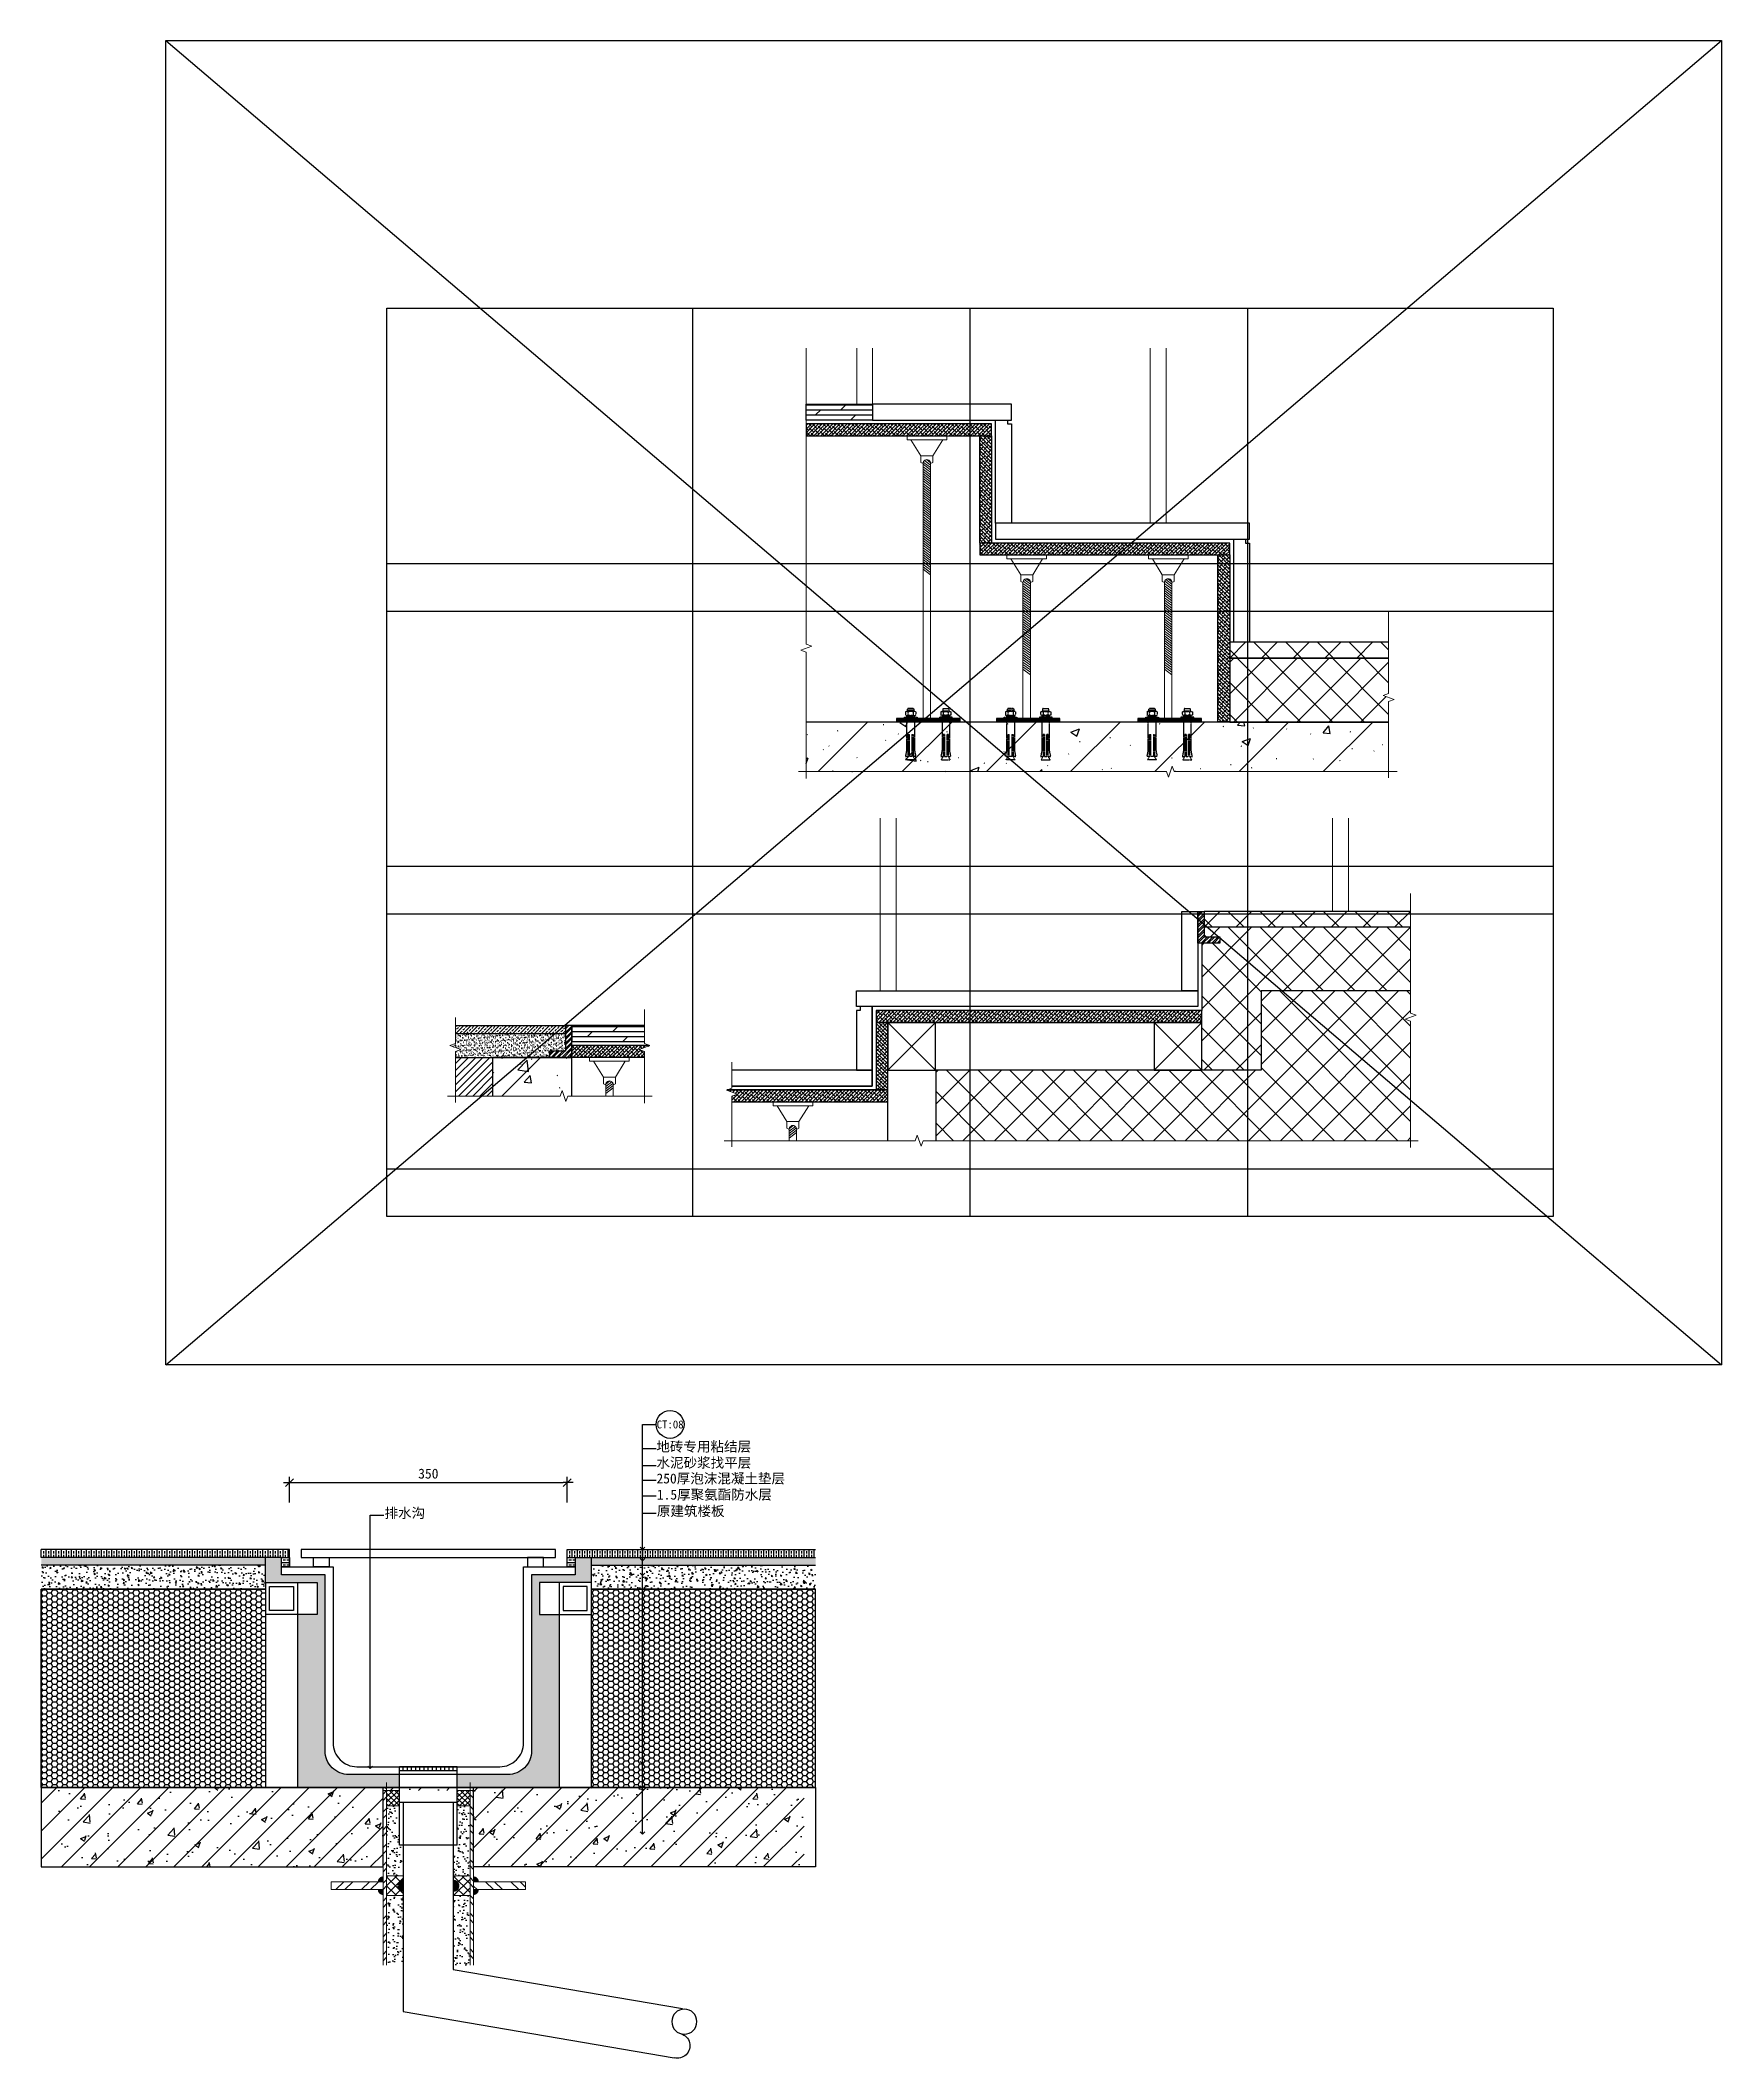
# Model space of a CAD drawing. Header units: millimetres. Extents: x 6321 to 61876, y 123 to 15211.
# Drawn here: x 44583 to 46701, y 9537 to 12080 of the extents above; entities that cross this region are included whole.
import ezdxf
from ezdxf.enums import TextEntityAlignment as Align

# ---------------------------------------------------------------- set-up
doc = ezdxf.new("R2010")
doc.units = ezdxf.units.MM
for name, pattern in [('DASH', [0.35, 0.25, -0.1]), ('DASHEDX2', [38.1, 25.4, -12.7]), ('HIDDEN', [9.525, 6.35, -3.175])]:
    doc.linetypes.add(name, pattern=pattern)
doc.layers.get('Defpoints').update_dxf_attribs({"color": 250})
doc.layers.add('20220323-修改内容', color=7, linetype='Continuous', true_color=0x2d4acd)
doc.layers.add('20220323-修改内容 @ 5', color=7, linetype='Continuous', true_color=0x2d4acd)
for name, color, linetype in [('4-Fine(立面细线)', 251, 'Continuous'), ('A Annotate @ 2', 131, 'Continuous'), ('A Annotate @ 5', 131, 'Continuous'), ('A Detail Thin', 1, 'Continuous'), ('A Detail Xthick', 4, 'Continuous'), ('A Detail Xthin', 250, 'Continuous'), ('A Dims @ 5', 1, 'Continuous'), ('I-DETL-LW01', 1, 'Continuous'), ('I-DETL-LW02', 2, 'Continuous'), ('IA10-16 Floor Detail$0$I-DETL-2', 2, 'Continuous'), ('IA10-16 Floor Detail$0$I-SECT-LW09', 9, 'Continuous'), ('IA10-16 Floor Detail$0$家具填充', 8, 'Continuous'), ('JEL-35HEAVY', 100, 'Continuous'), ('PE-立面结构', 5, 'Continuous'), ('WALL TYPE$0$HATCH', 8, 'Continuous'), ('WALL TYPE$0$I-SECT-LW03', 3, 'Continuous')]:
    doc.layers.add(name, color=color, linetype=linetype)
for name, color, linetype, lineweight in [('_ACM-A-ANNO-DIMS', 2, 'Continuous', 13), ('_ACM-A-DETL-PATT', 8, 'Continuous', 0), ('_ACM-A-DETL-THIN', 2, 'Continuous', 9), ('IA10-16 Floor Detail$0$A-ELEV-HATC-8', 8, 'Continuous', 5)]:
    doc.layers.add(name, color=color, linetype=linetype, lineweight=lineweight)
doc.styles.add('Chinese', font='simhei.ttf')
doc.dimstyles.new('WB_Standard', dxfattribs={"dimtxt": 2.5, "dimasz": 1, "dimexe": 2, "dimexo": 0, "dimgap": 1, "dimtad": 1, "dimdec": 0, "dimrnd": 5, "dimzin": 1, "dimdsep": 46, "dimtxsty": 'Standard', "dimblk": 'WB_Dim_Tick', "dimcen": 5, "dimclrd": 161, "dimclre": 161, "dimclrt": 7, "dimazin": 1, "dimtfac": 1, "dimtdec": 0, "dimtmove": 2, "dimatfit": 2, "dimldrblk": 'WB_Dim_ArrowHead', "dimfxl": 5, "dimfxlon": 1, "dimtolj": 1, "dimtzin": 0, "dimlwd": -1, "dimarcsym": 0})
doc.dimstyles.new('WB_Standard$0', dxfattribs={"dimscale": 30, "dimtxt": 2.5, "dimasz": 1, "dimexe": 1.5, "dimexo": 1, "dimgap": 1, "dimtad": 1, "dimdec": 0, "dimrnd": 5, "dimzin": 1, "dimdsep": 46, "dimtxsty": 'Standard', "dimblk": 'WB_Dim_Tick', "dimcen": 5, "dimclrd": 161, "dimclre": 161, "dimclrt": 7, "dimazin": 1, "dimtfac": 1, "dimtdec": 0, "dimtmove": 2, "dimatfit": 2, "dimldrblk": 'WB_Dim_ArrowHead', "dimfxl": 5, "dimfxlon": 1, "dimtolj": 1, "dimtzin": 0, "dimlwd": -1, "dimarcsym": 0})
pattern_1 = [(0, (33566.1468, 27367.1933), (6.429375, 3.7120014), [4.28625, -8.5725]), (120, (33566.1468, 27367.1933), (-6.429375, 3.7120014), [4.28625, -8.5725]), (60, (33566.1468, 27367.1933), (1e-08, 7.42400277), [-8.5725, 4.28625])]
pattern_2 = [(320, (44584.1, 10029.695), (-1.5939, -18.21847), [1.905, -20.955]), (265, (44584.1, 10029.695), (19.1057, 3.52434), [1.524, -16.76406]), (10.4514, (44583.968, 10028.176), (17.51178, -14.69412), [1.619, -17.80902]), (316.1842, (44589.18, 10029.695), (-4.20423, -27.1079), [2.8575, -31.4325]), (6.6356, (44588.83, 10027.436), (24.7426, -23.7404), [2.4285, -26.71356]), (261.184, (44589.18, 10029.695), (24.7426, -23.7404), [2.286, -25.146]), (291, (44587.91, 10027.155), (-10.22652, -15.16144), [1.905, -20.955]), (236, (44587.91, 10027.155), (18.4188, -6.1802), [1.524, -16.764]), (341.4514, (44587.058, 10025.891), (8.19228, -21.34164), [1.619, -17.809]), (307.5, (44584.1006, 10029.6945), (8.455504, -0.30886), [0, -16.5608, 0, -17.018, 0, -16.8275]), (277.5, (44584.101, 10029.6945), (10.01806, -6.68197), [0, -9.7028, 0, -16.1798, 0, -6.4135]), (237.5, (44584.1006, 10035.359), (-0.572874, -13.55906), [0, -6.35, 0, -19.812, 0, -26.289]), (227.5, (44584.1, 10037.899), (2.54265, -14.81292), [0, -8.255, 0, -13.1572, 0, -18.669])]
pattern_3 = [(307.5, (28254.1917, 29834.5264), (4.8941324, 0.1600031), [0, -3.8608, 0, -4.318, 0, -4.1275]), (277.5, (28254.192, 29834.5264), (7.168251, -4.4952328), [0, -2.0828, 0, -3.4798, 0, -1.3335]), (237.5, (28254.1917, 29837.6506), (0.01437185, -7.9099237), [0, -1.27, 0, -4.572, 0, -5.969]), (227.5, (28254.192, 29837.6506), (2.2292932, -7.6355645), [0, -0.635, 0, -2.9972, 0, -3.429])]
pattern_4 = [(127.5, (-212726.366, 150062.06), (-11.5609426, -0.37796015), [0, -9.12, 0, -10.2, 0, -9.75]), (97.5, (-212726.366, 150062.06), (-16.9328764, 10.6186602), [0, -4.92, 0, -8.22, 0, -3.15]), (57.5, (-212726.366, 150054.68), (-0.03395432, 18.68485117), [0, -3, 0, -10.8, 0, -14.1]), (47.5, (-212726.366, 150054.68), (-5.2660534, 18.0367596), [0, -1.5, 0, -7.08, 0, -8.1])]

msp = doc.modelspace()

# ---------------------------------------------------------------- texts
at = {"layer": 'A Annotate @ 5', "char_height": 12.5, "width": 202.698, "attachment_point": 1, "style": 'Chinese'}
for s, insert in [('地砖专用粘结层', (45359, 10315.5, 0)), ('水泥砂浆找平层', (45359.2, 10295.2, 0)), ('250厚泡沫混凝土垫层', (45359.2, 10275.3, 0)), ('\\A1;1.5厚聚氨酯防水层', (45359.7, 10255, 0)), ('排水沟', (45016.6, 10231.8, 0)), ('原建筑楼板', (45359.7, 10234.3, 0))]:
    msp.add_mtext(s, dxfattribs=dict(at, insert=insert))

# ---------------------------------------------------------------- blocks, each defined once
blk = doc.blocks.new('A$C432c2e03')
at = {"layer": 'Defpoints', "color": 251}
for p, q in [((873.8, 2840), (873.8, -20)), ((1747.5, 2840), (1747.5, -20)), ((2621.3, 2840), (2621.3, -20)), ((-89, 2036.7), (3584, 2036.7)), ((-89, 1886.7), (3584, 1886.7)), ((-89, 1083.3), (3584, 1083.3)), ((-89, 933.3), (3584, 933.3)), ((-89, 130), (3584, 130))]:
    blk.add_line(p, q, dxfattribs=at)
at = {"layer": 'Defpoints', "color": 1}
blk.add_lwpolyline([(3584, -20), (-89, -20), (-89, 2840), (3584, 2840)], close=True, dxfattribs=at)
blk = doc.blocks.new('K_03')
at = {"layer": '_ACM-A-DETL-PATT'}
for p, q in [((-20, -5, -3.6), (-7.5, -25, -3.6)), ((-7.5, -25, -3.6), (-7.5, -33.4, -3.6)), ((-7.5, -25, -3.6), (7.5, -25, -3.6)), ((20, -5, -3.6), (7.5, -25, -3.6)), ((7.5, -25, -3.6), (7.5, -33.4, -3.6)), ((-7.5, -33.4, -3.6), (-4.7, -34.9, -3.6)), ((0.5, -29.9, -3.6), (-4.7, -33.9, -3.6)), ((3.1, -31, -3.6), (-4.7, -36.9, -3.6)), ((4.4, -33, -3.6), (-4.7, -39.9, -3.6)), ((-4.7, -34.9, -3.6), (-4.7, -49, -3.6)), ((4.7, -35.8, -3.6), (-4.7, -42.9, -3.6)), ((4.7, -38.8, -3.6), (-4.7, -45.9, -3.6)), ((7.5, -33.4, -3.6), (4.7, -34.9, -3.6)), ((4.7, -34.9, -3.6), (4.7, -49, -3.6))]:
    blk.add_line(p, q, dxfattribs=at)
at = {"layer": '_ACM-A-DETL-PATT', "elevation": -3.6}
blk.add_lwpolyline([(-25, -5), (25, -5), (25, 0), (-25, 0)], close=True, dxfattribs=at)
at = {"layer": '_ACM-A-DETL-PATT'}
blk.add_arc((0, -34.6, -3.6), 4.72, 357.2681, 182.7319, dxfattribs=at)
blk = doc.blocks.new('K_04')
at = {"layer": 'I-DETL-LW01'}
for p, q in [((30, -60), (-30, 0)), ((30, 0), (-30, -60))]:
    blk.add_line(p, q, dxfattribs=at)
blk.add_lwpolyline([(-30, -60), (30, -60), (30, 0), (-30, 0)], close=True, dxfattribs=at)
blk = doc.blocks.new('swfdsf')
at = {"layer": '4-Fine(立面细线)', "color": 8, "linetype": 'DASHEDX2', "ltscale": 0.02}
for p, q in [((-294380.6, 22108.8), (-294380.6, 22122.8)), ((-294380.6, 22122.8), (-294375.6, 22119.8)), ((-294380.6, 22108.8), (-294375.6, 22111.8)), ((-294375.6, 22119.8), (-294375.6, 22123.8)), ((-294375.6, 22119.8), (-294340.6, 22119.8)), ((-294375.6, 22117.8), (-294340.6, 22117.8)), ((-294375.6, 22113.8), (-294375.6, 22117.8)), ((-294340.6, 22113.8), (-294375.6, 22113.8)), ((-294340.6, 22111.8), (-294375.6, 22111.8)), ((-294375.6, 22107.8), (-294375.6, 22111.8)), ((-294365.6, 22121.8), (-294320.6, 22121.8)), ((-294320.6, 22109.8), (-294365.6, 22109.8)), ((-294340.6, 22119.8), (-294340.6, 22117.8)), ((-294340.6, 22113.8), (-294340.6, 22111.8)), ((-294320.6, 22121.8), (-294320.6, 22109.8)), ((-294310.6, 22121.8), (-294311.6, 22121.2)), ((-294310.6, 22109.8), (-294311.6, 22110.4)), ((-294310, 22119.8), (-294305.2, 22119.8)), ((-294305.2, 22107.8), (-294310, 22107.8)), ((-294305.3, 22123.8), (-294309.9, 22123.8)), ((-294305.3, 22111.8), (-294309.9, 22111.8)), ((-294304.6, 22121.8), (-294303.6, 22120.8)), ((-294304.6, 22109.8), (-294303.6, 22110.8)), ((-294303.6, 22110.8), (-294303.6, 22120.8)), ((-294303.6, 22120.8), (-294300.6, 22120.8)), ((-294300.6, 22110.8), (-294303.6, 22110.8)), ((-294299.6, 22119.8), (-294300.6, 22120.8)), ((-294300.6, 22120.8), (-294300.6, 22110.8)), ((-294299.6, 22111.8), (-294300.6, 22110.8)), ((-294299.6, 22111.8), (-294299.6, 22119.8))]:
    blk.add_line(p, q, dxfattribs=at)
for points in [[(-294315.6, 22120.8), (-294315.6, 22110.8), (-294320.6, 22110.8), (-294320.6, 22120.8)], [(-294315.6, 22125.8), (-294313.6, 22125.8), (-294313.6, 22105.8), (-294315.6, 22105.8)], [(-294313.6, 22121.8), (-294311.6, 22121.8), (-294311.6, 22109.8), (-294313.6, 22109.8)]]:
    blk.add_lwpolyline(points, close=True, dxfattribs=at)
for centre, radius, start, end in [((-294340.9, 22271.5), 151.7, 256.7643, 260.6158), ((-294340.9, 21960.1), 151.7, 99.3842, 103.2357), ((-294307.3, 22121.8), 3.34, 142.0453, 215.6573), ((-294298.4, 22115.9), 12.2, 161.496, 199.6632), ((-294307.3, 22109.8), 3.34, 142.0453, 215.6573), ((-294307.9, 22121.8), 3.34, 324.3427, 37.9547), ((-294316.8, 22115.9), 12.2, 340.3368, 18.504), ((-294307.9, 22109.8), 3.34, 324.3427, 37.9547)]:
    blk.add_arc(centre, radius, start, end, dxfattribs=at)
blk = doc.blocks.new('K_05')
at = {"layer": 'PE-立面结构'}
h = blk.add_hatch(dxfattribs=at)
h.set_pattern_fill('ANSI32', color=250, scale=0.2, style=0)
h.set_pattern_definition([(45, (-40, -360), (-1.34704, 1.34704), []), (45, (-39.102, -360), (-1.34704, 1.34704), [])])
h.paths.add_polyline_path([(-40, -360), (40, -360), (40, -356), (-40, -356)])
at = {"layer": '_ACM-A-DETL-PATT'}
for p, q in [((-21.8, -5), (-9.4, -25)), ((-9.4, -25), (-9.4, -33.4)), ((5.7, -25), (-9.4, -25)), ((18.2, -5), (5.7, -25)), ((5.7, -25), (5.7, -33.4)), ((-9.4, -33.4), (-6.5, -34.9)), ((-6.5, -34.9), (-6.5, -356)), ((-6.5, -35.8), (2.9, -42.9)), ((-6.5, -38.8), (2.9, -45.9)), ((-6.5, -41.8), (2.9, -48.9)), ((-6.5, -44.8), (2.9, -51.9)), ((-6.5, -47.8), (2.9, -54.9)), ((-6.5, -50.8), (2.9, -57.9)), ((-6.3, -33), (2.9, -39.9)), ((-4.9, -31), (2.9, -36.9)), ((-2.4, -29.9), (2.9, -33.9)), ((5.7, -33.4), (2.9, -34.9)), ((2.9, -34.9), (2.9, -356)), ((-6.5, -53.8), (2.9, -60.9)), ((-6.5, -56.8), (2.9, -63.9)), ((-6.5, -59.8), (2.9, -66.9)), ((-6.5, -62.8), (2.9, -69.9)), ((-6.5, -65.8), (2.9, -72.9)), ((-6.5, -68.8), (2.9, -75.9)), ((-6.5, -71.8), (2.9, -78.9)), ((-6.5, -74.8), (2.9, -81.9)), ((-6.5, -77.8), (2.9, -84.9)), ((-6.5, -80.8), (2.9, -87.9)), ((-6.5, -83.8), (2.9, -90.9)), ((-6.5, -86.8), (2.9, -93.9)), ((-6.5, -89.8), (2.9, -96.9)), ((-6.5, -92.8), (2.9, -99.9)), ((-6.5, -95.8), (2.9, -102.9)), ((-6.5, -98.8), (2.9, -105.9)), ((-6.5, -101.8), (2.9, -108.9)), ((-6.5, -104.8), (2.9, -111.9)), ((-6.5, -107.8), (2.9, -114.9)), ((-6.5, -110.8), (2.9, -117.9)), ((-6.5, -113.8), (2.9, -120.9)), ((-6.5, -116.8), (2.9, -123.9)), ((-6.5, -119.8), (2.9, -126.9)), ((-6.5, -122.8), (2.9, -129.9)), ((-6.5, -125.8), (2.9, -132.9)), ((-6.5, -128.8), (2.9, -135.9)), ((-6.5, -131.8), (2.9, -138.9)), ((-6.5, -134.8), (2.9, -141.9)), ((-6.5, -137.8), (2.9, -144.9)), ((-6.5, -140.8), (2.9, -147.9)), ((-6.5, -143.8), (2.9, -150.9)), ((-6.5, -146.8), (2.9, -153.9)), ((-6.5, -149.8), (2.9, -156.9)), ((-6.5, -152.8), (2.9, -159.9)), ((-6.5, -155.8), (2.9, -162.9)), ((-6.5, -158.8), (2.9, -165.9)), ((-6.5, -161.8), (2.9, -168.9)), ((-6.5, -164.8), (2.9, -171.9)), ((-6.5, -167.8), (2.9, -174.9))]:
    blk.add_line(p, q, dxfattribs=at)
blk.add_lwpolyline([(23.2, -5), (-26.8, -5), (-26.8, 0), (23.2, 0)], close=True, dxfattribs=at)
blk.add_arc((-1.8, -34.6), 4.72, 357.2681, 182.7319, dxfattribs=at)
at = {"layer": 'PE-立面结构', "color": 8}
blk.add_lwpolyline([(-40, -360), (40, -360), (40, -356), (-40, -356)], close=True, dxfattribs=at)
at = {"layer": 'PE-立面结构', "color": 30, "yscale": 0.8000000000001819}
for p, xscale, zscale, rotation in [((17670.5, 235096.5), 0.8000000000001819, 0.8000000000001819, 90), ((-17670.5, 235096.5), -0.8000000000001819, 0.8, 270)]:
    blk.add_blockref('swfdsf', p, dxfattribs=dict(at, xscale=xscale, zscale=zscale, rotation=rotation))
blk = doc.blocks.new('SDFSD')
at = {"lineweight": 5}
h = blk.add_hatch(dxfattribs=at)
h.set_pattern_fill('STEEL', color=8, scale=10, angle=270, style=0)
h.set_pattern_definition([(225, (191582.292, 150062.06), (-11.2253202, 11.2253202), []), (225, (191574.355, 150062.06), (-11.2253202, 11.2253202), [])])
h.paths.add_polyline_path([(-6470.2, 27791.1), (-6465.7, 27791.1), (-6465.7, 28011.1), (-6470.2, 28011.1)])
h = blk.add_hatch(dxfattribs=at)
h.set_pattern_fill('ANSI37', color=8, scale=3, angle=90, style=0)
h.set_pattern_definition([(135, (-128896.951, -167413.312), (-3.36759605, -3.36759605), []), (225, (-128896.951, -167413.312), (3.36759605, -3.36759605), [])])
h.paths.add_polyline_path([(-6465.7, 28011.1), (-6465.7, 27991.8), (-6449.7, 27991.8), (-6449.7, 28011.1)])
h = blk.add_hatch(dxfattribs=at)
h.set_pattern_fill('ANSI37', color=8, scale=3, angle=90, style=0)
h.set_pattern_definition([(45, (116070.587, -167413.312), (3.36759605, -3.36759605), []), (315, (116070.587, -167413.312), (-3.36759605, -3.36759605), [])])
h.paths.add_polyline_path([(-6376.7, 28011.1), (-6376.7, 27991.8), (-6360.7, 27991.8), (-6360.7, 28011.1)])
h = blk.add_hatch(dxfattribs=at)
h.set_pattern_fill('STEEL', color=8, scale=10, angle=270, style=0)
h.set_pattern_definition([(315, (-204408.656, 150062.06), (11.2253202, 11.2253202), []), (315, (-204400.718, 150062.06), (11.2253202, 11.2253202), [])])
h.paths.add_polyline_path([(-6360.7, 27791.1), (-6356.2, 27791.1), (-6356.2, 28011.1), (-6360.7, 28011.1)])
h = blk.add_hatch()
h.set_pattern_fill('砂灰土', color=8, scale=3, angle=90, style=0)
h.set_pattern_definition(pattern_4)
h.paths.add_polyline_path([(-6465.7, 27903.8), (-6444.7, 27903.8), (-6444.7, 27942.1), (-6449.7, 27942.1), (-6449.7, 27991.8), (-6465.7, 27991.8)])
h.paths.add_polyline_path([(-6465.7, 27791.1), (-6444.7, 27791.1), (-6444.7, 27878.8), (-6456.7, 27878.8), (-6465.7, 27878.8)])
h = blk.add_hatch()
h.set_pattern_fill('砂灰土', color=8, scale=3, angle=90, style=0)
h.set_pattern_definition(pattern_4)
h.paths.add_polyline_path([(-6360.7, 27991.8), (-6376.7, 27991.8), (-6376.7, 27942.1), (-6381.7, 27942.1), (-6381.7, 27903.8), (-6360.7, 27903.8)])
h.paths.add_polyline_path([(-6381.7, 27791.1), (-6360.7, 27791.1), (-6360.7, 27878.8), (-6381.7, 27878.8)])
h = blk.add_hatch(dxfattribs=at)
h.set_pattern_fill('ANSI37', color=8, scale=5, angle=90, style=0)
h.set_pattern_definition([(135, (-130501.1356, -161615.404), (-5.61266008, -5.61266008), []), (225, (-130501.1356, -161615.404), (5.61266008, -5.61266008), [])])
h.paths.add_polyline_path([(-6448.5, 27891.1, -0.414214), (-6444.7, 27894.9), (-6444.7, 27903.8), (-6465.7, 27903.8), (-6465.7, 27878.8), (-6444.7, 27878.8), (-6444.7, 27887.3, -0.414214)])
h = blk.add_hatch(dxfattribs=at)
h.set_pattern_fill('ANSI37', color=8, scale=5, angle=90, style=0)
h.set_pattern_definition([(45, (117674.772, -161615.404), (5.61266008, -5.61266008), []), (315, (117674.772, -161615.404), (-5.61266008, -5.61266008), [])])
h.paths.add_polyline_path([(-6377.8, 27891.1, 0.414214), (-6381.7, 27894.9), (-6381.7, 27903.8), (-6360.7, 27903.8), (-6360.7, 27878.8), (-6381.7, 27878.8), (-6381.7, 27887.3, 0.414214)])
at = {"linetype": 'DASH'}
h = blk.add_hatch(dxfattribs=at)
h.set_pattern_fill('STEEL', color=8, scale=14.285714, angle=180, style=0)
h.set_pattern_definition([(225, (-181915.998, -239669.727), (16.0361716, -16.0361716), []), (225, (-181915.998, -239681.067), (16.0361716, -16.0361716), [])])
h.paths.add_polyline_path([(-6470.2, 27886.3), (-6470.2, 27896.3), (-6535.7, 27896.3), (-6535.7, 27886.3)])
at = {"lineweight": 5}
h = blk.add_hatch(dxfattribs=at)
h.set_pattern_fill('STEEL', color=8, scale=14.285714, angle=180, style=0)
h.set_pattern_definition([(315, (169089.635, -239669.727), (-16.0361716, -16.0361716), []), (315, (169089.635, -239681.067), (-16.0361716, -16.0361716), [])])
h.paths.add_polyline_path([(-6356.2, 27886.3), (-6356.2, 27896.3), (-6290.7, 27896.3), (-6290.7, 27886.3)])
at = {"color": 8, "lineweight": 5}
for p, q in [((-6470.2, 28031.1), (-6449.7, 28031.1)), ((-6470.2, 28011.1), (-6465.7, 28011.1)), ((-6470.2, 27896.3), (-6535.7, 27896.3)), ((-6535.7, 27896.3), (-6535.7, 27886.3)), ((-6470.2, 27886.3), (-6535.7, 27886.3)), ((-6444.7, 27878.8), (-6456.7, 27878.8)), ((-6381.7, 27878.8), (-6369.7, 27878.8)), ((-6356.2, 27896.3), (-6290.7, 27896.3)), ((-6356.2, 27886.3), (-6290.7, 27886.3)), ((-6290.7, 27896.3), (-6290.7, 27886.3))]:
    blk.add_line(p, q, dxfattribs=at)
at = {"color": 8}
for p, q in [((-6449.7, 28041.1, 0), (-6376.7, 28041.1, 0)), ((-6449.7, 27996.1, 0), (-6449.7, 28041.1, 0)), ((-6449.7, 28036.1, 0), (-6376.7, 28036.1, 0)), ((-6444.7, 28036.1, 0), (-6444.7, 28041.1, 0)), ((-6439.4, 28036.1, 0), (-6439.4, 28041.1, 0)), ((-6434.2, 28036.1, 0), (-6434.2, 28041.1, 0)), ((-6428.9, 28036.1, 0), (-6428.9, 28041.1, 0)), ((-6423.7, 28036.1, 0), (-6423.7, 28041.1, 0)), ((-6418.4, 28036.1, 0), (-6418.4, 28041.1, 0)), ((-6413.2, 28036.1, 0), (-6413.2, 28041.1, 0)), ((-6407.9, 28036.1, 0), (-6407.9, 28041.1, 0)), ((-6402.7, 28036.1, 0), (-6402.7, 28041.1, 0)), ((-6397.4, 28036.1, 0), (-6397.4, 28041.1, 0)), ((-6392.2, 28036.1, 0), (-6392.2, 28041.1, 0)), ((-6386.9, 28036.1, 0), (-6386.9, 28041.1, 0)), ((-6381.7, 28036.1, 0), (-6381.7, 28041.1, 0)), ((-6376.7, 27996.1, 0), (-6376.7, 28041.1, 0)), ((-6449.7, 27942.1, 0), (-6449.7, 27996.1, 0)), ((-6449.7, 27996.1, 0), (-6376.7, 27996.1, 0)), ((-6444.7, 27996.1, 0), (-6444.7, 27942.1, 0)), ((-6381.7, 27996.1, 0), (-6381.7, 27942.1, 0)), ((-6376.7, 27942.1, 0), (-6376.7, 27996.1, 0)), ((-6449.7, 27942.1, 0), (-6376.7, 27942.1, 0)), ((-6444.7, 27942.1), (-6444.7, 27785.8)), ((-6381.7, 27942.1), (-6381.7, 27732.6, 0)), ((-6444.7, 27785.8, 0), (-6733.3, 27736.7, 0)), ((-6381.7, 27732.6, 0), (-6722.7, 27674.6, 0))]:
    blk.add_line(p, q, dxfattribs=at)
at = {"color": 8, "lineweight": 5, "elevation": 0}
for points in [[(-6470.2, 27791.1), (-6470.2, 28011.1)], [(-6465.7, 27791.1), (-6465.7, 28021.1)], [(-6360.7, 27791.1), (-6360.7, 28021.1)], [(-6356.2, 28011.1), (-6360.7, 28011.1)], [(-6356.2, 27791.1), (-6356.2, 28011.1)], [(-6465.7, 27878.8), (-6444.7, 27878.8), (-6444.7, 27903.8), (-6465.7, 27903.8)], [(-6360.7, 27878.8), (-6381.7, 27878.8), (-6381.7, 27903.8), (-6360.7, 27903.8)]]:
    blk.add_lwpolyline(points, dxfattribs=at)
for points in [[(-6449.7, 28011.1), (-6449.7, 27991.8), (-6465.7, 27991.8), (-6465.7, 28011.1)], [(-6376.7, 28011.1), (-6376.7, 27991.8), (-6360.7, 27991.8), (-6360.7, 28011.1)]]:
    blk.add_lwpolyline(points, close=True, dxfattribs=at)
for points, const_width in [([(-6470.2, 27899.6, 0.414214), (-6473.5, 27896.3)], 6.62), ([(-6356.2, 27899.6, -0.414214), (-6352.9, 27896.3)], 6.62), ([(-6470.2, 27882.9, -0.414214), (-6473.5, 27886.3)], 6.62), ([(-6444.7, 27894.9, 0.414214), (-6448.5, 27891.1)], 7.68), ([(-6444.7, 27887.3, -0.414214), (-6448.5, 27891.1)], 7.68), ([(-6381.7, 27894.9, -0.414214), (-6377.8, 27891.1)], 7.68), ([(-6381.7, 27887.3, 0.414214), (-6377.8, 27891.1)], 7.68), ([(-6356.2, 27882.9, 0.414214), (-6352.9, 27886.3)], 6.62)]:
    blk.add_lwpolyline(points, format="xyb", dxfattribs=dict(at, const_width=const_width))
at = {"color": 8}
blk.add_circle((-6735.7, 27720, 0), 15.8, dxfattribs=at)
blk.add_arc((-6727.1, 27689.7, 0), 15.7, 105.957, 285.957, dxfattribs=at)
blk = doc.blocks.new('*U119')
at = {"color": 7, "linetype": 'Continuous'}
blk.add_circle((0, 0), 3.5, dxfattribs=at)
at = {"color": 6}
blk.add_attdef('ASSEMBLYCODE', text='', height=2, dxfattribs=at).set_placement((0, 0), align=Align.MIDDLE_CENTER)
blk = doc.blocks.new('WB_Dim_ArrowHead')
at = {"color": 2}
for p, q in [((-1.5, 1.5), (0, 0)), ((0, 0), (-1.5, -1.5)), ((0, 0), (-1.5, 0))]:
    blk.add_line(p, q, dxfattribs=at)
blk = doc.blocks.new('WB_Dim_Tick')
at = {"color": 7, "linetype": 'Continuous'}
for p, q in [((1, 1), (-1, -1)), ((1.5, 0), (-1, 0))]:
    blk.add_line(p, q, dxfattribs=at)
blk = doc.blocks.new('*D264')
at = {"layer": '20220323-修改内容', "color": 161, "lineweight": -2, "transparency": 16777216}
for p, q in [((44896.8, 10238.8), (44896.8, 10271.3)), ((45246.8, 10238.8), (45246.8, 10271.3))]:
    blk.add_line(p, q, dxfattribs=at)
at = {"layer": '20220323-修改内容', "color": 161, "transparency": 16777216}
blk.add_line((44901.8, 10263.8), (45241.8, 10263.8), dxfattribs=at)
at = {"layer": 'Defpoints', "color": 0, "transparency": 16777216}
for p in [(45246.8, 10263.8), (44896.8, 10179.7), (45246.8, 10179.7)]:
    blk.add_point(p, dxfattribs=at)
at = {"layer": '20220323-修改内容', "color": 161, "transparency": 16777216, "xscale": 5, "yscale": 5, "zscale": 5}
for p, rotation in [((44896.8, 10263.8), 179.9999292508983), ((45246.8, 10263.8), 359.9999292508983)]:
    blk.add_blockref('WB_Dim_Tick', p, dxfattribs=dict(at, rotation=rotation))
at = {"layer": '20220323-修改内容', "color": 7, "transparency": 16777216, "insert": (45071.8, 10275.1), "char_height": 12.5, "attachment_point": 5, "rotation": 359.9999}
blk.add_mtext('\\A1;350', dxfattribs=at)

# ---------------------------------------------------------------- dimensions: what is measured, and where the dimension line sits
at = {"layer": '20220323-修改内容 @ 5'}
dim = msp.add_aligned_dim(p1=(44896.8, 10179.7), p2=(45246.8, 10179.7), distance=84.1, dimstyle='WB_Standard$0', override={"dimscale": 5, "dimzin": 8, "dimtix": 0, "dimtofl": 1, "dimtmove": 2, "dimatfit": 2}, dxfattribs=at)
dim.commit()
dim.dimension.update_dxf_attribs({"geometry": '*D264', "text_midpoint": (45071.8, 10275.1)})

# ---------------------------------------------------------------- hatches: boundary and pattern name
h = msp.add_hatch()
h.set_pattern_fill('0-钢筋混凝土001-DOM', color=250, scale=15, pattern_type=2)
h.set_pattern_definition([(45, (1600.52, 6229.39), (-53.03301, 53.03301), []), (50, (1600.52, 6229.39), (107.58903, -9.41282), [11.25, -123.75]), (355, (1600.52, 6229.39), (-20.8127, 112.82882), [9, -99]), (100.4514, (1609.49, 6228.6), (86.7764, 103.41593), [9.56103, -105.17132]), (46.1842, (1600.52, 6259.39), (160.08616, -24.82785), [16.875, -185.625]), (96.6356, (1613.86, 6257.32), (140.1994, 146.1177), [14.34154, -157.75695]), (351.1842, (1600.52, 6259.39), (140.1993, 146.1178), [13.5, -148.5]), (21, (1615.52, 6251.89), (89.53606, -60.39283), [11.25, -123.75]), (326, (1615.52, 6251.89), (36.4973, 108.7725), [9, -99]), (71.4514, (1622.98, 6246.85), (126.0334, 48.37957), [9.56103, -105.17132]), (37.5, (1600.52, 6229.386), (1.823978, 49.934078), [0.75, -97.8, 0.75, -100.5, 0.75, -99.375]), (7.5, (1600.52, 6229.386), (39.46043, 59.161757), [0.75, -57.3, 0.75, -95.55, 0.75, -37.875]), (327.5, (1567.07, 6229.386), (80.073365, -3.38323), [0.75, -37.5, 0.75, -117, 0.75, -155.25]), (317.5, (1552.07, 6229.386), (87.47793, 15.01575), [0.75, -48.75, 0.75, -77.7, 0.75, -110.25])])
h.paths.add_polyline_path([(45547.9, 11222.2), (45547.9, 11159.3), (46001.5, 11159.3), (46004, 11152.4), (46009, 11166.1), (46011.5, 11159.3), (46281.5, 11159.3), (46281.5, 11222.2)])
h = msp.add_hatch()
h.set_pattern_fill('0-钢筋混凝土001-DOM', color=250, scale=15, pattern_type=2)
h.set_pattern_definition([(45, (670.53, 4228.44), (-53.03301, 53.03301), []), (50, (670.53, 4228.44), (107.58903, -9.41282), [11.25, -123.75]), (355, (670.53, 4228.44), (-20.8127, 112.82882), [9, -99]), (100.4514, (679.5, 4227.66), (86.7764, 103.41593), [9.56103, -105.17132]), (46.1842, (670.53, 4258.44), (160.08616, -24.82785), [16.875, -185.625]), (96.6356, (683.87, 4256.37), (140.1994, 146.1177), [14.34154, -157.75695]), (351.1842, (670.53, 4258.44), (140.1993, 146.1178), [13.5, -148.5]), (21, (685.53, 4250.94), (89.53606, -60.39283), [11.25, -123.75]), (326, (685.53, 4250.94), (36.4973, 108.7725), [9, -99]), (71.4514, (692.99, 4245.91), (126.0334, 48.37957), [9.56103, -105.17132]), (37.5, (670.53, 4228.443), (1.823978, 49.934078), [0.75, -97.8, 0.75, -100.5, 0.75, -99.375]), (7.5, (670.53, 4228.44), (39.46043, 59.161757), [0.75, -57.3, 0.75, -95.55, 0.75, -37.875]), (327.5, (637.08, 4228.443), (80.073365, -3.38323), [0.75, -37.5, 0.75, -117, 0.75, -155.25]), (317.5, (622.08, 4228.44), (87.47793, 15.01575), [0.75, -48.75, 0.75, -77.7, 0.75, -110.25])])
h.paths.add_polyline_path([(45152.6, 10750.7), (45237.7, 10750.7), (45240.2, 10757.5), (45245.2, 10743.8), (45247.7, 10750.7), (45252.6, 10750.7), (45252.6, 10799.4), (45152.6, 10799.4)])
at = {"layer": '_ACM-A-DETL-PATT'}
h = msp.add_hatch(dxfattribs=at)
h.set_pattern_fill('多孔材料', color=256, scale=10, pattern_type=2)
h.set_pattern_definition([(45, (114226.63, 8047.474), (-20.00002, 20.00002), []), (135, (114226.63, 8047.474), (-20.00002, -20.00002), [])])
h.paths.add_polyline_path([(46281.5, 11302.2), (46281.5, 11322.2), (46081.4, 11322.2), (46081.4, 11302.2)])
h = msp.add_hatch(dxfattribs=at)
h.set_pattern_fill('多孔材料', color=256, scale=10, pattern_type=2)
h.set_pattern_definition([(45, (69868.552, 284.291), (-20.00002, 20.00002), []), (135, (69868.552, 284.291), (-20.00002, -20.00002), [])])
h.paths.add_polyline_path([(46281.5, 11221.8), (46281.5, 11247.8), (46288.4, 11250.3), (46274.7, 11255.3), (46281.5, 11257.8), (46281.5, 11302.2), (46081.4, 11302.2), (46081.4, 11221.8)])
h = msp.add_hatch(dxfattribs=at)
h.set_pattern_fill('多孔材料', color=256, scale=10, pattern_type=2)
h.set_pattern_definition([(45, (114194.253, 7528.574), (-20.00002, 20.00002), []), (135, (114194.253, 7528.574), (-20.00002, -20.00002), [])])
h.paths.add_polyline_path([(46049, 10963.3), (46049, 10951.3), (46069, 10951.3), (46069, 10943.3), (46046, 10943.3), (46046, 10783.3), (46121, 10783.3), (46121, 10883.3), (46309.2, 10883.3), (46309.2, 10963.3)])
h = msp.add_hatch(dxfattribs=at)
h.set_pattern_fill('多孔材料', color=256, scale=10, pattern_type=2)
h.set_pattern_definition([(45, (114194.253, 7708.574), (-20.00002, 20.00002), []), (135, (114194.253, 7708.574), (-20.00002, -20.00002), [])])
h.paths.add_polyline_path([(46309.2, 10963.3), (46309.2, 10983.3), (46049, 10983.3), (46049, 10963.3)])
h = msp.add_hatch(dxfattribs=at)
h.set_pattern_fill('多孔材料', color=256, scale=10, pattern_type=2)
h.set_pattern_definition([(45, (113859.253, 7128.574), (-20.00002, 20.00002), []), (135, (113859.253, 7128.574), (-20.00002, -20.00002), [])])
h.paths.add_polyline_path([(46309.2, 10855.2), (46309.2, 10883.3), (46121, 10883.3), (46121, 10783.3), (45711, 10783.3), (45711, 10694.5), (46309.2, 10694.5), (46309.2, 10845.2), (46302.3, 10847.7), (46316.1, 10852.7)])
h = msp.add_hatch(dxfattribs=at)
h.set_pattern_fill('ANSI31', color=256, scale=2, style=0)
h.set_pattern_definition([(45, (45707.5497, 10477.4416), (-4.49013, 4.49013), [])])
h.paths.add_polyline_path([(45106, 10750.7), (45152.6, 10750.7), (45152.6, 10799.4), (45106, 10799.4)])
at = {"layer": 'A Detail Xthin'}
h = msp.add_hatch(dxfattribs=at)
h.set_pattern_fill('BRASS', color=256, angle=90)
h.set_pattern_definition([(90, (44584.1006, 10169.6945), (-6.35, 4e-16), []), (90, (44580.9256, 10169.6945), (-6.35, 4e-16), [3.175, -1.5875])])
h.paths.add_polyline_path([(44896.8, 10179.7), (44584.1, 10179.7), (44584.1, 10169.7), (44886.8, 10169.7), (44896.8, 10169.7)])
h = msp.add_hatch(dxfattribs=at)
h.set_pattern_fill('BRASS', color=256, angle=90)
h.set_pattern_definition([(90, (45246.826, 10169.6945), (-6.35, 4e-16), []), (90, (45243.651, 10169.6945), (-6.35, 4e-16), [3.175, -1.5875])])
h.paths.add_polyline_path([(45559.6, 10179.7), (45246.8, 10179.7), (45246.8, 10169.7), (45559.6, 10169.7)])
h = msp.add_hatch(dxfattribs=at)
h.set_pattern_fill('AR-SAND', color=256, scale=0.1, angle=-90)
h.set_pattern_definition(pattern_3)
h.paths.add_polyline_path([(44866.8, 10159.7), (44866.8, 10169.7), (44584.1, 10169.7), (44584.1, 10159.7)])
h = msp.add_hatch(dxfattribs=at)
h.set_pattern_fill('AR-CONC', color=256, scale=0.1, angle=270)
h.set_pattern_definition(pattern_2)
h.paths.add_polyline_path([(44866.8, 10129.7), (44866.8, 10159.7), (44584.1, 10159.7), (44584.1, 10129.7)])
h = msp.add_hatch(dxfattribs=at)
h.set_pattern_fill('AR-SAND', color=256, scale=0.1, angle=-90)
h.set_pattern_definition([(307.5, (24616.7135, 29684.5264), (4.8941324, 0.16000313), [0, -3.8608, 0, -4.318, 0, -4.1275]), (277.5, (24616.7135, 29684.5264), (7.168251, -4.4952328), [0, -2.0828, 0, -3.4798, 0, -1.3335]), (237.5, (24616.7135, 29687.6506), (0.01437185, -7.9099237), [0, -1.27, 0, -4.572, 0, -5.969]), (227.5, (24616.7135, 29687.6506), (2.2292932, -7.6355645), [0, -0.635, 0, -2.9972, 0, -3.429])])
h.paths.add_polyline_path([(44891.8, 10170.9), (44896.8, 10170.9), (44896.8, 10171.1)])
h.paths.add_polyline_path([(44896.8, 10170.4), (44896.8, 10147.7), (44896.8, 10157.7)])
h.paths.add_polyline_path([(45236.8, 10105.6), (45201.8, 10105.6), (45201.8, 9937.9), (45201.8, 10096.3), (45201.8, 10147.7), (45256.8, 10147.7), (45256.8, 10169.6), (45276.8, 10169.6), (45276.8, 10137.9), (45211.8, 10137.9), (45211.8, 10097.9), (45236.8, 10097.9), (45236.8, 9862.9), (45236.8, 9860)])
h.paths.add_polyline_path([(44941.8, 10105.6), (44906.8, 10105.6), (44906.8, 10097.9), (44931.8, 10097.9), (44931.8, 10137.9), (44866.8, 10137.9), (44866.8, 10169.7), (44886.8, 10169.7), (44886.8, 10147.7), (44941.8, 10147.7)])
edge = h.paths.add_edge_path()
edge.add_line((45035.3, 9879), (45035.3, 9896))
edge.add_line((45035.3, 9896), (44971.8, 9896))
edge.add_arc((44971.8, 9926), 30, 180, 270, ccw=False)
edge.add_line((44941.8, 9926), (44941.8, 10105.6))
edge.add_line((44941.8, 10105.6), (44906.8, 10105.6))
edge.add_line((44906.8, 10105.6), (44906.8, 9879))
edge.add_line((44906.8, 9879), (45035.3, 9879))
edge = h.paths.add_edge_path()
edge.add_line((45108.3, 9896), (45108.3, 9879))
edge.add_line((45108.3, 9879), (45236.8, 9879))
edge.add_line((45236.8, 9879), (45236.8, 10105.6))
edge.add_line((45236.8, 10105.6), (45201.8, 10105.6))
edge.add_line((45201.8, 10105.6), (45201.8, 9926))
edge.add_arc((45171.8, 9926), 30, 270, 360, ccw=False)
edge.add_line((45171.8, 9896), (45108.3, 9896))
h = msp.add_hatch(dxfattribs=at)
h.set_pattern_fill('BRASS', color=256)
h.set_pattern_definition([(0, (44584.1006, 10169.6945), (0, 6.35), []), (0, (44584.1006, 10172.8695), (0, 6.35), [3.175, -1.5875])])
h.paths.add_polyline_path([(44886.8, 10169.7), (44886.8, 10157.7), (44896.8, 10157.7), (44896.8, 10169.7)])
h = msp.add_hatch(dxfattribs=at)
h.set_pattern_fill('BRASS', color=256)
h.set_pattern_definition([(0, (44944.1006, 10169.6945), (0, 6.35), []), (0, (44944.1006, 10172.8695), (0, 6.35), [3.175, -1.5875])])
h.paths.add_polyline_path([(45256.8, 10169.7), (45246.8, 10169.7), (45246.8, 10157.7), (45256.8, 10157.7)])
h = msp.add_hatch(dxfattribs=at)
h.set_pattern_fill('AR-SAND', color=256, scale=0.1, angle=-90)
h.set_pattern_definition(pattern_3)
h.paths.add_polyline_path([(45276.8, 10159.7), (45276.8, 10169.7), (45559.6, 10169.7), (45559.6, 10159.7)])
h = msp.add_hatch(dxfattribs=at)
h.set_pattern_fill('AR-CONC', color=256, scale=0.1, angle=270)
h.set_pattern_definition(pattern_2)
h.paths.add_polyline_path([(45276.8, 10129.7), (45276.8, 10159.7), (45559.6, 10159.7), (45559.6, 10129.7)])
h = msp.add_hatch(dxfattribs=at)
h.set_pattern_fill('HONEY', color=256, scale=1.35)
h.set_pattern_definition(pattern_1)
h.paths.add_polyline_path([(44866.8, 9879.7), (44866.8, 10129.7), (44584.1, 10129.7), (44584.1, 9879.7)])
h = msp.add_hatch(dxfattribs=at)
h.set_pattern_fill('HONEY', color=256, scale=1.35)
h.set_pattern_definition(pattern_1)
h.paths.add_polyline_path([(45276.8, 9879.7), (45276.8, 10129.7), (45559.6, 10129.7), (45559.6, 9879.7)])
h = msp.add_hatch(dxfattribs=at)
h.set_pattern_fill('AN钢筋混凝土SC10', color=256, scale=10, pattern_type=2)
h.set_pattern_definition([(45, (1760803.9, -161223.451), (-17.67766953, 17.67766953), []), (50, (1760803.9, -161223.45), (71.7260183, -6.2752135), [7.5, -82.5]), (355, (1760803.9, -161223.45), (-13.8751334, 75.2192134), [6, -66]), (100.4514, (1760809.88, -161223.974), (57.8509382, 68.9439542), [6.374019, -70.114211]), (46.1842, (1760803.9, -161203.45), (106.724105, -16.5519014), [11.25, -123.75]), (96.6356, (1760812.79, -161204.83), (93.46627, 97.411787), [9.561029, -105.1713]), (351.1842, (1760803.9, -161203.45), (93.4661945, 97.41186), [9, -99]), (21, (1760813.9, -161208.45), (59.6907052, -40.261889), [7.5, -82.5]), (326, (1760813.9, -161208.45), (24.3315332, 72.5150045), [6, -66]), (71.4514, (1760818.875, -161211.806), (84.0222629, 32.2530497), [6.374019, -70.114211]), (37.5, (1760803.9, -161223.451), (1.21598553, 33.2893854), [0, -65.2, 0, -67, 0, -66.25]), (7.5, (1760803.9, -161223.45), (26.30695374, 39.4411712), [0, -38.2, 0, -63.7, 0, -25.25]), (327.5, (1760781.6, -161223.45), (53.3822436, -2.25548717), [0, -25, 0, -78, 0, -103.5]), (317.5, (1760771.6, -161223.45), (58.3186169, 10.0104982), [0, -32.5, 0, -51.8, 0, -73.5])])
h.paths.add_polyline_path([(45014.8, 9779.7), (45014.8, 9876), (45128.8, 9876), (45128.8, 9779.7), (45545.1, 9779.7), (45545.1, 9879.7), (44584.1, 9879.7), (44584.1, 9779.7)])
at = {"layer": 'IA10-16 Floor Detail$0$A-ELEV-HATC-8'}
h = msp.add_hatch(dxfattribs=at)
h.set_pattern_fill('ANSI33', color=8, style=0)
h.set_pattern_definition([(45, (-1881020.505, -920231.4595), (-4.49012806, 4.49012806), []), (45, (-1881016.015, -920231.4595), (-4.49012806, 4.49012806), [3.175, -1.5875])])
h.paths.add_polyline_path([(45106, 10839.4), (45106, 10829.4), (45244.6, 10829.4), (45244.6, 10839.4)])
at = {"layer": 'IA10-16 Floor Detail$0$I-SECT-LW09'}
h = msp.add_hatch(dxfattribs=at)
h.set_pattern_fill('DOLMIT', color=8)
h.set_pattern_definition([(0, (45070.775, 11602.208), (0, 6.35), []), (45, (45070.775, 11602.208), (-12.7, 12.7), [8.98026, -17.9605])])
h.paths.add_polyline_path([(45547.9, 11622.2), (45547.9, 11602.2), (45631.5, 11602.2), (45631.5, 11622.2)])
h = msp.add_hatch(dxfattribs=at)
h.set_pattern_fill('DOLMIT', color=8)
h.set_pattern_definition([(0, (45075.514, 9841.3776), (0, 6.35), []), (45, (45075.514, 9841.378), (-12.7, 12.7), [8.98026, -17.9605])])
h.paths.add_polyline_path([(45344, 10819.4), (45344, 10839.4), (45252.6, 10839.4), (45252.6, 10819.4)])
at = {"layer": 'IA10-16 Floor Detail$0$家具填充'}
h = msp.add_hatch(dxfattribs=at)
h.set_pattern_fill('ANSI32', color=8, scale=0.5, style=0)
h.set_pattern_definition([(45, (-1879611.7173, -920532.114), (-3.367596045, 3.367596045), []), (45, (-1879609.4722, -920532.114), (-3.367596045, 3.367596045), [])])
h.paths.add_polyline_path([(46041, 10983.3), (46049, 10983.3), (46049, 10951.3), (46069, 10951.3), (46069, 10943.3), (46041, 10943.3)])
h = msp.add_hatch(dxfattribs=at)
h.set_pattern_fill('ANSI32', color=8, scale=0.5, style=0)
h.set_pattern_definition([(45, (-1880443.9784, -920675.9876), (-3.367596045, 3.367596045), []), (45, (-1880441.7333, -920675.9876), (-3.367596045, 3.367596045), [])])
h.paths.add_polyline_path([(45252.6, 10839.4), (45244.6, 10839.4), (45244.6, 10807.4), (45224.6, 10807.4), (45224.6, 10799.4), (45252.6, 10799.4)])
at = {"layer": 'PE-立面结构'}
h = msp.add_hatch(dxfattribs=at)
h.set_pattern_fill('ANSI32', color=250, scale=0.2, style=0)
h.set_pattern_definition([(45, (45787.3886, 11222.208), (-1.34704, 1.34704), []), (45, (45788.2866, 11222.208), (-1.34704, 1.34704), [])])
h.paths.add_polyline_path([(45787.4, 11222.2), (45867.4, 11222.2), (45867.4, 11226.2), (45787.4, 11226.2)])
h = msp.add_hatch(dxfattribs=at)
h.set_pattern_fill('ANSI32', color=250, scale=0.2, style=0)
h.set_pattern_definition([(45, (45965.7262, 11222.208), (-1.34704, 1.34704), []), (45, (45966.6243, 11222.208), (-1.34704, 1.34704), [])])
h.paths.add_polyline_path([(45965.7, 11222.2), (46045.7, 11222.2), (46045.7, 11226.2), (45965.7, 11226.2)])
at = {"layer": 'WALL TYPE$0$HATCH'}
h = msp.add_hatch(dxfattribs=at)
h.set_pattern_fill('ANSI38', color=256)
h.set_pattern_definition([(45, (45067.918, 11582.208), (-2.245064, 2.245064), []), (135, (45067.918, 11582.208), (-6.735192, 2.245064), [7.9375, -4.7625])])
h.paths.add_polyline_path([(45781.4, 11582.2), (45781.4, 11597.2), (45547.9, 11597.2), (45547.9, 11582.2)])
h = msp.add_hatch(dxfattribs=at)
h.set_pattern_fill('ANSI38', color=256, angle=90)
h.set_pattern_definition([(135, (45766.3916, 11447.208), (-2.245064, -2.245064), []), (225, (45766.3916, 11447.208), (-2.245064, -6.73519), [7.9375, -4.7625])])
h.paths.add_polyline_path([(45781.4, 11582.2), (45766.4, 11582.2), (45766.4, 11447.2), (45781.4, 11447.2)])
h = msp.add_hatch(dxfattribs=at)
h.set_pattern_fill('ANSI38', color=256)
h.set_pattern_definition([(45, (45766.3916, 11432.208), (-2.245064, 2.245064), []), (135, (45766.3916, 11432.208), (-6.735192, 2.245064), [7.9375, -4.7625])])
h.paths.add_polyline_path([(45766.4, 11447.2), (45766.4, 11432.2), (46081.4, 11432.2), (46081.4, 11447.2)])
h = msp.add_hatch(dxfattribs=at)
h.set_pattern_fill('ANSI38', color=256, angle=90)
h.set_pattern_definition([(135, (46066.3916, 11222.208), (-2.245064, -2.245064), []), (225, (46066.3916, 11222.208), (-2.245064, -6.73519), [7.9375, -4.7625])])
h.paths.add_polyline_path([(46066.4, 11222.2), (46081.4, 11222.2), (46081.4, 11432.2), (46066.4, 11432.2)])
at = {"layer": 'WALL TYPE$0$HATCH', "ltscale": 2}
h = msp.add_hatch(dxfattribs=at)
h.set_pattern_fill('ANSI38', color=256)
h.set_pattern_definition([(45, (802.6535, 1582.2665), (-2.24506403, 2.24506403), []), (135, (802.6535, 1582.2665), (-6.7351921, 2.24506403), [7.9375, -4.7625])])
h.paths.add_polyline_path([(46046, 10858.3), (45636, 10858.3), (45636, 10843.5), (46046, 10843.5)])
h = msp.add_hatch(dxfattribs=at)
h.set_pattern_fill('ANSI38', color=256, angle=-90)
h.set_pattern_definition([(315, (36374.806, 56001.7177), (2.24506403, 2.24506403), []), (45, (36374.806, 56001.7177), (2.24506403, 6.7351921), [7.9375, -4.7625])])
h.paths.add_polyline_path([(45650.8, 10758.4), (45650.8, 10843.5), (45636, 10843.5), (45636, 10758.4)])
at = {"layer": 'WALL TYPE$0$HATCH'}
h = msp.add_hatch(dxfattribs=at)
h.set_pattern_fill('AR-SAND', color=8, scale=0.1, style=0)
h.set_pattern_definition([(37.5, (44816.1524, 10814.4338), (-0.160003, 4.894132), [0, -3.8608, 0, -4.318, 0, -4.1275]), (7.5, (44816.1524, 10814.434), (4.49523, 7.16825), [0, -2.0828, 0, -3.4798, 0, -1.3335]), (327.5, (44813.028, 10814.4338), (7.909924, 0.01437), [0, -1.27, 0, -4.572, 0, -5.969]), (317.5, (44813.028, 10814.434), (7.63556, 2.22929), [0, -0.635, 0, -2.9972, 0, -3.429])])
h.paths.add_polyline_path([(45106, 10829.4), (45106, 10816.7), (45099.1, 10814.2), (45112.8, 10809.2), (45106, 10806.7), (45106, 10799.4), (45224.6, 10799.4), (45224.6, 10807.4), (45244.6, 10807.4), (45244.6, 10829.4)])
at = {"layer": 'WALL TYPE$0$HATCH', "ltscale": 2}
h = msp.add_hatch(dxfattribs=at)
h.set_pattern_fill('ANSI38', color=256)
h.set_pattern_definition([(45, (920.5317, 1538.4425), (-2.24506403, 2.24506403), []), (135, (920.5317, 1538.4425), (-6.7351921, 2.24506403), [7.9375, -4.7625])])
h.paths.add_polyline_path([(45350.9, 10814.2), (45350.2, 10814.5), (45252.6, 10814.5), (45252.6, 10799.7), (45344, 10799.7), (45344, 10806.7), (45337.2, 10809.2)])
h = msp.add_hatch(dxfattribs=at)
h.set_pattern_fill('ANSI38', color=256)
h.set_pattern_definition([(45, (467.6535, 1482.3163), (-2.24506403, 2.24506403), []), (135, (467.6535, 1482.3163), (-6.7351921, 2.24506403), [7.9375, -4.7625])])
h.paths.add_polyline_path([(45448.1, 10758.4), (45447.4, 10758.1), (45461.1, 10753.1), (45454.2, 10750.6), (45454.2, 10743.5), (45650.8, 10743.5), (45650.8, 10758.4)])

# ---------------------------------------------------------------- linework, layer by layer
at = {"color": 251}
for p, q in [((44741.1, 12080.3), (46701, 10412.3)), ((44741.1, 10412.3), (46701, 12080.3))]:
    msp.add_line(p, q, dxfattribs=at)
msp.add_lwpolyline([(46701, 10412.3), (44741.1, 10412.3), (44741.1, 12080.3), (46701, 12080.3), (46701, 10412.3)], close=True)
at = {"color": 4}
for points in [[(45014.8, 9879.7), (44584.1, 9879.7), (44584.1, 9779.7), (45014.8, 9779.7), (45014.8, 9879.7)], [(45128.8, 9879.7), (45559.6, 9879.7), (45559.6, 9779.7), (45128.8, 9779.7), (45128.8, 9879.7)]]:
    msp.add_lwpolyline(points, dxfattribs=at)
at = {"layer": '_ACM-A-ANNO-DIMS', "linetype": 'Continuous', "ltscale": 2}
for points, elevation in [([(45547.9, 11692.5), (45547.9, 11319.9), (45554.8, 11317.4), (45541.1, 11312.4), (45547.9, 11309.9), (45547.9, 11150.5)], 3.6), ([(46281.5, 11361.3), (46281.5, 11257.8), (46274.7, 11255.3), (46288.4, 11250.3), (46281.5, 11247.8), (46281.5, 11151.4)], 3.6), ([(46309.2, 11006), (46309.2, 10855.2), (46316.1, 10852.7), (46302.3, 10847.7), (46309.2, 10845.2), (46309.2, 10685.8)], -3.6), ([(45454.2, 10793.4), (45454.2, 10760.6), (45447.4, 10758.1), (45461.1, 10753.1), (45454.2, 10750.6), (45454.2, 10686.7)], -3.6), ([(45353.6, 10750.7), (45247.7, 10750.7), (45245.2, 10743.8), (45240.2, 10757.5), (45237.7, 10750.7), (45096.1, 10750.7)], -3.6), ([(46318.8, 10694.5), (45695, 10694.5), (45692.5, 10687.7), (45687.5, 10701.4), (45685, 10694.5), (45444.4, 10694.5)], -7.3)]:
    msp.add_lwpolyline(points, dxfattribs=dict(at, elevation=elevation))
for points in [[(45538.3, 11159.3), (46001.5, 11159.3), (46004, 11152.4), (46009, 11166.1), (46011.5, 11159.3), (46292.1, 11159.3)], [(45344, 10859.7), (45344, 10816.7), (45350.9, 10814.2), (45337.2, 10809.2), (45344, 10806.7), (45344, 10741.9)], [(45106, 10849.5), (45106, 10816.7), (45099.1, 10814.2), (45112.8, 10809.2), (45106, 10806.7), (45106, 10742.8)]]:
    msp.add_lwpolyline(points, dxfattribs=at)
at = {"layer": '_ACM-A-DETL-PATT'}
for p, q in [((45805.6, 11427.2, -3.6), (45818, 11407.2, -3.6)), ((45845.6, 11427.2, -3.6), (45833.1, 11407.2, -3.6)), ((45983.9, 11427.2, -3.6), (45996.4, 11407.2, -3.6)), ((46023.9, 11427.2, -3.6), (46011.4, 11407.2, -3.6)), ((45818, 11407.2, -3.6), (45818, 11398.9, -3.6)), ((45833.1, 11407.2, -3.6), (45818, 11407.2, -3.6)), ((45818, 11398.9, -3.6), (45820.8, 11397.4, -3.6)), ((45820.8, 11397.4, -3.6), (45820.8, 11226.2, -3.6)), ((45820.8, 11396.4, -3.6), (45830.3, 11389.4, -3.6)), ((45821.1, 11399.2, -3.6), (45830.3, 11392.4, -3.6)), ((45822.5, 11401.2, -3.6), (45830.3, 11395.4, -3.6)), ((45825, 11402.3, -3.6), (45830.3, 11398.4, -3.6)), ((45833.1, 11398.9, -3.6), (45830.3, 11397.4, -3.6)), ((45830.3, 11397.4, -3.6), (45830.3, 11226.2, -3.6)), ((45833.1, 11407.2, -3.6), (45833.1, 11398.9, -3.6)), ((45996.4, 11407.2, -3.6), (45996.4, 11398.9, -3.6)), ((46011.4, 11407.2, -3.6), (45996.4, 11407.2, -3.6)), ((45996.4, 11398.9, -3.6), (45999.2, 11397.4, -3.6)), ((45999.2, 11397.4, -3.6), (45999.2, 11226.2, -3.6)), ((45999.2, 11396.4, -3.6), (46008.6, 11389.4, -3.6)), ((45999.5, 11399.2, -3.6), (46008.6, 11392.4, -3.6)), ((46000.8, 11401.2, -3.6), (46008.6, 11395.4, -3.6)), ((46003.4, 11402.3, -3.6), (46008.6, 11398.4, -3.6)), ((46011.4, 11398.9, -3.6), (46008.6, 11397.4, -3.6)), ((46008.6, 11397.4, -3.6), (46008.6, 11226.2, -3.6)), ((46011.4, 11407.2, -3.6), (46011.4, 11398.9, -3.6)), ((45820.8, 11393.4, -3.6), (45830.3, 11386.4, -3.6)), ((45820.8, 11390.4, -3.6), (45830.3, 11383.4, -3.6)), ((45820.8, 11387.4, -3.6), (45830.3, 11380.4, -3.6)), ((45820.8, 11384.4, -3.6), (45830.3, 11377.4, -3.6)), ((45820.8, 11381.4, -3.6), (45830.3, 11374.4, -3.6)), ((45820.8, 11378.4, -3.6), (45830.3, 11371.4, -3.6)), ((45820.8, 11375.4, -3.6), (45830.3, 11368.4, -3.6)), ((45820.8, 11372.4, -3.6), (45830.3, 11365.4, -3.6)), ((45820.8, 11369.4, -3.6), (45830.3, 11362.4, -3.6)), ((45999.2, 11393.4, -3.6), (46008.6, 11386.4, -3.6)), ((45999.2, 11390.4, -3.6), (46008.6, 11383.4, -3.6)), ((45999.2, 11387.4, -3.6), (46008.6, 11380.4, -3.6)), ((45999.2, 11384.4, -3.6), (46008.6, 11377.4, -3.6)), ((45999.2, 11381.4, -3.6), (46008.6, 11374.4, -3.6)), ((45999.2, 11378.4, -3.6), (46008.6, 11371.4, -3.6)), ((45999.2, 11375.4, -3.6), (46008.6, 11368.4, -3.6)), ((45999.2, 11372.4, -3.6), (46008.6, 11365.4, -3.6)), ((45999.2, 11369.4, -3.6), (46008.6, 11362.4, -3.6)), ((45820.8, 11366.4, -3.6), (45830.3, 11359.4, -3.6)), ((45820.8, 11363.4, -3.6), (45830.3, 11356.4, -3.6)), ((45820.8, 11360.4, -3.6), (45830.3, 11353.4, -3.6)), ((45820.8, 11357.4, -3.6), (45830.3, 11350.4, -3.6)), ((45820.8, 11354.4, -3.6), (45830.3, 11347.4, -3.6)), ((45820.8, 11351.4, -3.6), (45830.3, 11344.4, -3.6)), ((45820.8, 11348.4, -3.6), (45830.3, 11341.4, -3.6)), ((45820.8, 11345.4, -3.6), (45830.3, 11338.4, -3.6)), ((45999.2, 11366.4, -3.6), (46008.6, 11359.4, -3.6)), ((45999.2, 11363.4, -3.6), (46008.6, 11356.4, -3.6)), ((45999.2, 11360.4, -3.6), (46008.6, 11353.4, -3.6)), ((45999.2, 11357.4, -3.6), (46008.6, 11350.4, -3.6)), ((45999.2, 11354.4, -3.6), (46008.6, 11347.4, -3.6)), ((45999.2, 11351.4, -3.6), (46008.6, 11344.4, -3.6)), ((45999.2, 11348.4, -3.6), (46008.6, 11341.4, -3.6)), ((45999.2, 11345.4, -3.6), (46008.6, 11338.4, -3.6)), ((45820.8, 11342.4, -3.6), (45830.3, 11335.4, -3.6)), ((45820.8, 11339.4, -3.6), (45830.3, 11332.4, -3.6)), ((45820.8, 11336.4, -3.6), (45830.3, 11329.4, -3.6)), ((45820.8, 11333.4, -3.6), (45830.3, 11326.4, -3.6)), ((45820.8, 11330.4, -3.6), (45830.3, 11323.4, -3.6)), ((45820.8, 11327.4, -3.6), (45830.3, 11320.4, -3.6)), ((45820.8, 11324.4, -3.6), (45830.3, 11317.4, -3.6)), ((45820.8, 11321.4, -3.6), (45830.3, 11314.4, -3.6)), ((45820.8, 11318.4, -3.6), (45830.3, 11311.4, -3.6)), ((45999.2, 11342.4, -3.6), (46008.6, 11335.4, -3.6)), ((45999.2, 11339.4, -3.6), (46008.6, 11332.4, -3.6)), ((45999.2, 11336.4, -3.6), (46008.6, 11329.4, -3.6)), ((45999.2, 11333.4, -3.6), (46008.6, 11326.4, -3.6)), ((45999.2, 11330.4, -3.6), (46008.6, 11323.4, -3.6)), ((45999.2, 11327.4, -3.6), (46008.6, 11320.4, -3.6)), ((45999.2, 11324.4, -3.6), (46008.6, 11317.4, -3.6)), ((45999.2, 11321.4, -3.6), (46008.6, 11314.4, -3.6)), ((45999.2, 11318.4, -3.6), (46008.6, 11311.4, -3.6)), ((45820.8, 11315.4, -3.6), (45830.3, 11308.4, -3.6)), ((45820.8, 11312.4, -3.6), (45830.3, 11305.4, -3.6)), ((45820.8, 11309.4, -3.6), (45830.3, 11302.4, -3.6)), ((45820.8, 11306.4, -3.6), (45830.3, 11299.4, -3.6)), ((45820.8, 11303.4, -3.6), (45830.3, 11296.4, -3.6)), ((45820.8, 11300.4, -3.6), (45830.3, 11293.4, -3.6)), ((45820.8, 11297.4, -3.6), (45830.3, 11290.4, -3.6)), ((45820.8, 11294.4, -3.6), (45830.3, 11287.4, -3.6)), ((45999.2, 11315.4, -3.6), (46008.6, 11308.4, -3.6)), ((45999.2, 11312.4, -3.6), (46008.6, 11305.4, -3.6)), ((45999.2, 11309.4, -3.6), (46008.6, 11302.4, -3.6)), ((45999.2, 11306.4, -3.6), (46008.6, 11299.4, -3.6)), ((45999.2, 11303.4, -3.6), (46008.6, 11296.4, -3.6)), ((45999.2, 11300.4, -3.6), (46008.6, 11293.4, -3.6)), ((45999.2, 11297.4, -3.6), (46008.6, 11290.4, -3.6)), ((45999.2, 11294.4, -3.6), (46008.6, 11287.4, -3.6)), ((45820.8, 11291.4, -3.6), (45830.3, 11284.4, -3.6)), ((45820.8, 11288.4, -3.6), (45830.3, 11281.4, -3.6)), ((45999.2, 11291.4, -3.6), (46008.6, 11284.4, -3.6)), ((45999.2, 11288.4, -3.6), (46008.6, 11281.4, -3.6))]:
    msp.add_line(p, q, dxfattribs=at)
at = {"layer": '_ACM-A-DETL-PATT', "elevation": -3.6}
for points in [[(45850.6, 11427.2), (45800.6, 11427.2), (45800.6, 11432.2), (45850.6, 11432.2)], [(46028.9, 11427.2), (45978.9, 11427.2), (45978.9, 11432.2), (46028.9, 11432.2)]]:
    msp.add_lwpolyline(points, close=True, dxfattribs=at)
at = {"layer": '_ACM-A-DETL-PATT'}
msp.add_lwpolyline([(46046, 10943.3), (46046, 10783.3)], dxfattribs=at)
for centre in [(45825.6, 11397.6, -3.6), (46003.9, 11397.6, -3.6)]:
    msp.add_arc(centre, 4.72, 357.2681, 182.7319, dxfattribs=at)
at = {"layer": '_ACM-A-DETL-THIN', "color": 8}
for points in [[(45611.4, 11692.5), (45611.4, 11622.2)], [(45631.5, 11692.5), (45631.5, 11622.2)], [(45981.3, 11692.5), (45981.3, 11472.2)], [(46001.4, 11692.5), (46001.4, 11472.2)], [(45641, 11100.6), (45641, 10883.3)], [(45661.1, 11100.6), (45661.1, 10883.3)], [(46210.9, 11100.6), (46210.9, 10983.3)], [(46231, 11100.6), (46231, 10983.3)]]:
    msp.add_lwpolyline(points, dxfattribs=at)
at = {"layer": 'A Detail Thin'}
for p, q in [((44866.8, 10137.9), (44866.8, 10169.7)), ((45276.8, 10169.7), (45276.8, 10124.7)), ((44866.8, 10137.9), (44866.8, 9879.7)), ((44906.8, 10137.9), (44906.8, 9879.7)), ((45236.8, 10137.9), (45236.8, 9879.7)), ((45276.8, 10137.9), (45276.8, 9879.7)), ((44931.8, 10097.9), (44866.8, 10097.9)), ((45211.8, 10097.9), (45276.8, 10097.9)), ((44866.8, 9879.7), (44906.8, 9879.7)), ((44906.8, 9879.7), (45236.8, 9879.7)), ((45276.8, 9879.7), (45236.8, 9879.7))]:
    msp.add_line(p, q, dxfattribs=at)
for points in [[(44911.8, 10179.7), (44911.8, 10169.7), (45231.8, 10169.7), (45231.8, 10179.7)], [(44896.8, 10169.7), (44896.8, 10157.7), (44886.8, 10157.7), (44886.8, 10169.7)], [(44927, 10169.7), (44946.8, 10169.7), (44946.8, 10157.7), (44927, 10157.7)], [(45216.7, 10169.7), (45196.8, 10169.7), (45196.8, 10157.7), (45216.7, 10157.7)], [(45256.8, 10169.6), (45256.8, 10157.7), (45246.8, 10157.7), (45246.8, 10169.6)], [(44871.8, 10132.9), (44901.8, 10132.9), (44901.8, 10102.9), (44871.8, 10102.9)], [(45271.8, 10132.9), (45241.8, 10132.9), (45241.8, 10102.9), (45271.8, 10102.9)]]:
    msp.add_lwpolyline(points, close=True, dxfattribs=at)
for points in [[(44886.8, 10169.7), (44584.1, 10169.7)], [(44866.8, 10159.7), (44584.1, 10159.7)], [(45256.8, 10169.7), (45559.6, 10169.7)], [(45276.8, 10159.7), (45559.6, 10159.7)], [(44866.8, 9879.7), (44584.1, 9879.7), (44584.1, 10129.7), (44866.8, 10129.7)], [(44866.8, 10129.7), (44584.1, 10129.7)], [(44866.8, 10137.9), (44931.8, 10137.9), (44931.8, 10097.9)], [(45276.8, 10137.9), (45211.8, 10137.9), (45211.8, 10097.9)], [(45276.8, 9879.6), (45559.6, 9879.7), (45559.6, 10129.7), (45276.8, 10129.7)], [(45276.8, 10129.7), (45559.6, 10129.7)]]:
    msp.add_lwpolyline(points, dxfattribs=at)
msp.add_lwpolyline([(44886.8, 10147.7), (44886.8, 10157.7), (44951.8, 10157.7), (44951.8, 10100.8), (44951.8, 10100.8), (44951.8, 9936, 0.414214), (44981.8, 9906), (45161.8, 9906, 0.414214), (45191.8, 9936), (45191.8, 10094.3), (45191.8, 10098.5), (45191.8, 10157.7), (45256.8, 10157.7), (45256.8, 10147.7), (45201.8, 10147.7), (45201.8, 9926, -0.414214), (45171.8, 9896), (44971.8, 9896, -0.414214), (44941.8, 9926), (44941.8, 9937.9), (44941.8, 9937.9), (44941.8, 10147.7)], format="xyb", close=True, dxfattribs=at)
at = {"layer": 'A Detail Thin', "linetype": 'HIDDEN', "ltscale": 0.7, "const_width": 2}
msp.add_lwpolyline([(44584.1, 9879.7), (45559.6, 9879.7)], dxfattribs=at)
at = {"layer": 'A Detail Xthick'}
for points in [[(44896.8, 10157.7), (44896.8, 10179.7), (44584.1, 10179.7)], [(45246.8, 10157.7), (45246.8, 10179.7), (45559.6, 10179.7)]]:
    msp.add_lwpolyline(points, dxfattribs=at)
at = {"layer": 'I-DETL-LW01'}
for p, q in [((45106, 10829.4), (45244.6, 10829.4)), ((45106, 10799.4), (45244.6, 10799.4))]:
    msp.add_line(p, q, dxfattribs=at)
for points in [[(45781.4, 11597.2), (45547.9, 11597.2), (45547.9, 11582.2), (45781.4, 11582.2)], [(45781.4, 11447.2), (45766.4, 11447.2), (45766.4, 11582.2), (45781.4, 11582.2)], [(46081.4, 11447.2), (45766.4, 11447.2), (45766.4, 11432.2), (46081.4, 11432.2)], [(46066.4, 11432.2), (46081.4, 11432.2), (46081.4, 11222.2), (46066.4, 11222.2)], [(46046, 10858.3), (45636, 10858.3), (45636, 10843.5), (46046, 10843.5)]]:
    msp.add_lwpolyline(points, close=True, dxfattribs=at)
msp.add_lwpolyline([(46046, 10943.3), (46046, 10858.3), (45636, 10858.3), (45636, 10758.3), (45447.9, 10758.3)], dxfattribs=at)
at = {"layer": 'I-DETL-LW01', "elevation": -3.6}
for points in [[(45650.8, 10758.4), (45650.8, 10843.5), (45636, 10843.5), (45636, 10758.4)], [(45710.8, 10843.5), (45986, 10843.5), (45986, 10783.5), (45710.8, 10783.5)]]:
    msp.add_lwpolyline(points, close=True, dxfattribs=at)
for points in [[(45350.2, 10814.5), (45252.6, 10814.5), (45252.6, 10799.7), (45344, 10799.7)], [(45650.8, 10694.5), (45650.8, 10783.5), (45711, 10783.5), (45711, 10694.5)], [(45454.2, 10743.5), (45650.8, 10743.5), (45650.8, 10758.4), (45448.1, 10758.4)]]:
    msp.add_lwpolyline(points, dxfattribs=at)
at = {"layer": 'I-DETL-LW02'}
msp.add_line((45106, 10839.4), (45244.6, 10839.4), dxfattribs=at)
for points in [[(45547.9, 11622.2), (45631.5, 11622.2), (45631.5, 11602.2), (45547.9, 11602.2)], [(45806.4, 11622.2), (45631.5, 11622.2), (45631.5, 11602.2), (45806.4, 11602.2)], [(45786.4, 11472.2), (45786.4, 11602.2), (45801.4, 11602.2), (45801.4, 11597.2), (45806.4, 11597.2), (45806.4, 11472.2)], [(46106.4, 11472.2), (45786.4, 11472.2), (45786.4, 11452.2), (46106.4, 11452.2)], [(46086.4, 11322.2), (46086.4, 11452.2), (46101.4, 11452.2), (46101.4, 11447.2), (46106.4, 11447.2), (46106.4, 11322.2)], [(46041, 10983.3), (46041, 10883.3), (46021, 10883.3), (46021, 10983.3)], [(45611, 10883.3), (46041, 10883.3), (46041, 10863.3), (45611, 10863.3)], [(45631, 10783.3), (45631, 10863.3), (45616, 10863.3), (45616, 10858.3), (45611, 10858.3), (45611, 10783.3)]]:
    msp.add_lwpolyline(points, close=True, dxfattribs=at)
for points in [[(46281.5, 11322.2), (46081.4, 11322.2), (46081.4, 11302.2), (46281.5, 11302.2)], [(46281.5, 11302.2), (46081.4, 11302.2), (46081.4, 11221.8), (46281.5, 11221.8)], [(46041, 10963.3), (46041, 10863.3), (45631, 10863.3), (45631, 10763.3), (45454.2, 10763.3)], [(46309.2, 10983.3), (46049, 10983.3)], [(46309.2, 10963.3), (46049, 10963.3)], [(45631, 10863.3), (45611, 10863.3)], [(46021, 10883.3), (46041, 10883.3)], [(45344, 10839.4), (45252.6, 10839.4), (45252.6, 10819.4), (45344, 10819.4)], [(45454.2, 10763.3), (45631, 10763.3), (45631, 10783.3), (45454.2, 10783.3)]]:
    msp.add_lwpolyline(points, dxfattribs=at)
at = {"layer": 'IA10-16 Floor Detail$0$I-DETL-2', "linetype": 'Continuous'}
for points in [[(46041, 10983.3), (46049, 10983.3), (46049, 10951.3), (46069, 10951.3), (46069, 10943.3), (46041, 10943.3), (46041, 10983.3)], [(45252.6, 10839.4), (45244.6, 10839.4), (45244.6, 10807.4), (45224.6, 10807.4), (45224.6, 10799.4), (45252.6, 10799.4), (45252.6, 10839.4)]]:
    msp.add_lwpolyline(points, dxfattribs=at)
at = {"layer": 'PE-立面结构', "color": 8}
for points in [[(45787.4, 11222.2), (45867.4, 11222.2), (45867.4, 11226.2), (45787.4, 11226.2)], [(45965.7, 11222.2), (46045.7, 11222.2), (46045.7, 11226.2), (45965.7, 11226.2)]]:
    msp.add_lwpolyline(points, close=True, dxfattribs=at)
at = {"layer": 'WALL TYPE$0$I-SECT-LW03'}
for points in [[(45547.9, 11222.2), (46281.5, 11222.2)], [(46309.2, 10883.3), (46121, 10883.3), (46121, 10783.3), (45711, 10783.3), (45711, 10694.5)], [(45252.6, 10750.7), (45252.6, 10799.4), (45152.6, 10799.4), (45152.6, 10750.7)]]:
    msp.add_lwpolyline(points, dxfattribs=at)

# ---------------------------------------------------------------- block references
for name, p in [('K_05', (45701.6, 11582.2)), ('K_04', (45680.8, 10843.5, -3.6)), ('K_04', (46016, 10843.5)), ('K_03', (45299.9, 10799.7)), ('K_03', (45531.1, 10743.5, -3.6))]:
    msp.add_blockref(name, p)
at = {"layer": 'A Dims @ 5', "xscale": 5, "yscale": 5, "zscale": 5}
msp.add_blockref('*U119', (45376.4, 10337.1), dxfattribs=at).add_auto_attribs({'ASSEMBLYCODE': 'CT:08'})
at = {"layer": 'Defpoints', "xscale": 0.4, "yscale": 0.4, "zscale": 0.4}
msp.add_blockref('A$C432c2e03', (45055, 10606.9), dxfattribs=at)
at = {"layer": 'JEL-35HEAVY', "color": 8, "extrusion": (0, 0, -1), "zscale": -1}
msp.add_blockref('SDFSD', (-38658.6, -18135.1, 0), dxfattribs=at)
at = {"layer": 'PE-立面结构', "color": 30, "yscale": 0.8000000000001819}
for p, xscale, zscale, rotation in [((63497.9, 246678.7), 0.8000000000001819, 0.8000000000001819, 90), ((28156.9, 246678.7), -0.8000000000001819, 0.8, 270), ((63676.2, 246678.7), 0.8000000000001819, 0.8000000000001819, 90), ((28335.3, 246678.7), -0.8000000000001819, 0.8, 270)]:
    msp.add_blockref('swfdsf', p, dxfattribs=dict(at, xscale=xscale, zscale=zscale, rotation=rotation))

msp.set_redraw_order([(e.dxf.handle, doc.entitydb.next_handle()) for e in msp.query("TEXT MTEXT ATTDEF DIMENSION ARC_DIMENSION")])  # texts and dimensions are drawn at this point

# ---------------------------------------------------------------- leaders
at = {"layer": 'A Annotate @ 2'}
for points in [[(45341.6, 10179.7), (45341.6, 10337.1), (45358.9, 10337.1)], [(45341.6, 10165.2), (45341.6, 10306.9), (45358.9, 10306.9)], [(45341.6, 10146.8), (45341.6, 10285.5), (45358.9, 10285.5)], [(45341.6, 9909.7), (45341.6, 10267.1), (45358.9, 10267.1)], [(45341.6, 9879), (45341.6, 10247.3), (45358.9, 10247.3)], [(45341.6, 9821.1), (45341.6, 10225.5), (45358.9, 10225.5)], [(44998.5, 9903.7), (44998.5, 10223), (45015.8, 10223)]]:
    msp.add_leader(points, dimstyle='WB_Standard', override={"dimscale": 2, "dimgap": 1, "dimtad": 0}, dxfattribs=at)

doc.saveas('drawing.dxf')
